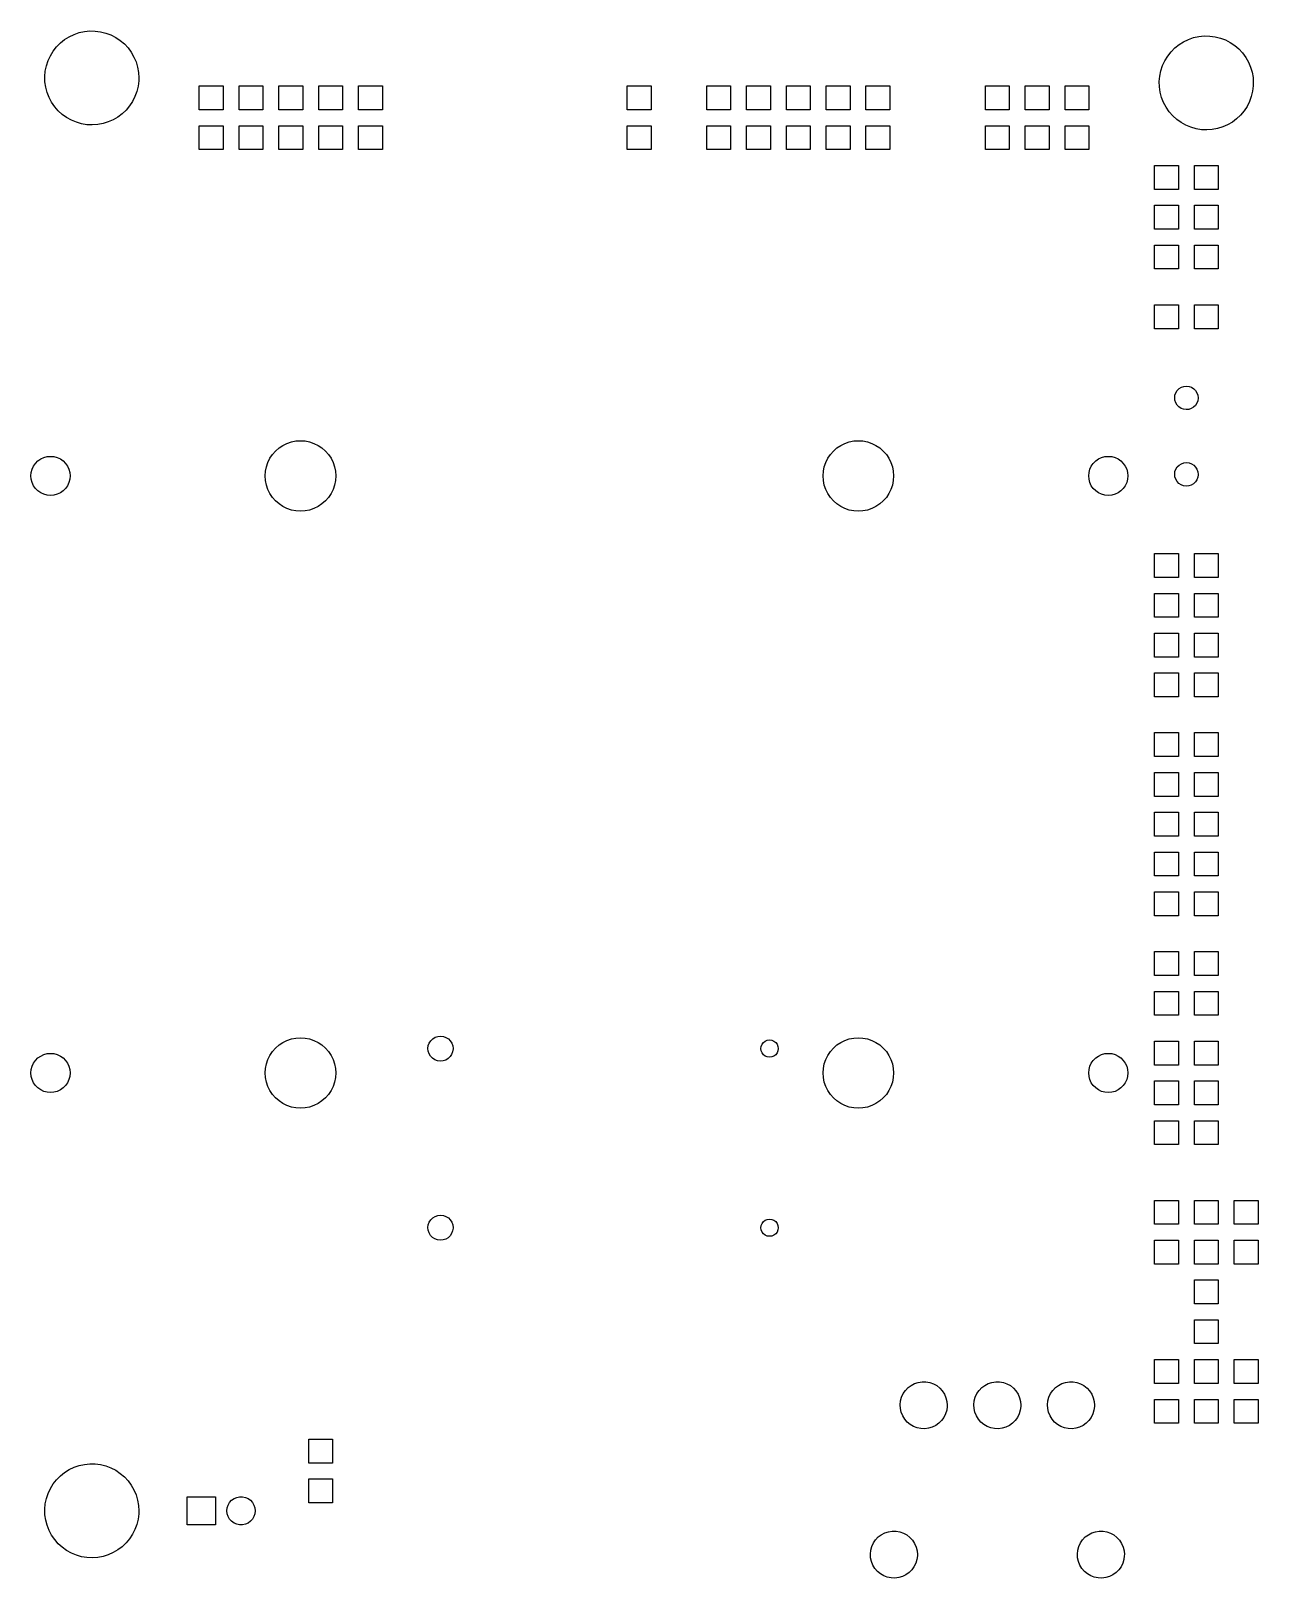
# Model space of a CAD drawing. Extents: x 0.05 to 3.13, y 0.03 to 3.92.
import ezdxf

# ---------------------------------------------------------------- set-up
doc = ezdxf.new("R2010")
doc.units = 0
doc.header["$MEASUREMENT"] = 0
doc.layers.add('BLACK', color=7, linetype='CONTINUOUS')

msp = doc.modelspace()

# ---------------------------------------------------------------- linework, layer by layer
at = {"layer": 'BLACK', "linetype": 'CONTINUOUS'}
for p, q in [((0.1114, 3.8781), (0.121, 3.8878)), ((0.121, 3.8878), (0.1316, 3.8963)), ((0.1316, 3.8963), (0.1431, 3.9035)), ((0.1431, 3.9035), (0.1554, 3.9093)), ((0.1554, 3.9093), (0.1682, 3.9138)), ((0.1682, 3.9138), (0.1815, 3.9167)), ((0.1815, 3.9167), (0.1951, 3.918)), ((0.1951, 3.918), (0.2087, 3.9178)), ((0.2087, 3.9178), (0.2221, 3.916)), ((0.2221, 3.916), (0.2353, 3.9127)), ((0.2353, 3.9127), (0.248, 3.9079)), ((0.248, 3.9079), (0.2601, 3.9017)), ((0.2601, 3.9017), (0.2714, 3.8941)), ((0.2714, 3.8941), (0.2817, 3.8853)), ((2.9316, 3.8837), (2.9431, 3.8909)), ((2.9431, 3.8909), (2.9554, 3.8968)), ((2.9554, 3.8968), (2.9682, 3.9012)), ((2.9682, 3.9012), (2.9815, 3.9041)), ((2.9815, 3.9041), (2.995, 3.9054)), ((2.995, 3.9054), (3.0086, 3.9052)), ((3.0086, 3.9052), (3.0221, 3.9034)), ((3.0221, 3.9034), (3.0353, 3.9001)), ((3.0353, 3.9001), (3.048, 3.8953)), ((3.048, 3.8953), (3.0601, 3.8891)), ((3.0601, 3.8891), (3.0714, 3.8815)), ((0.0902, 3.8435), (0.0959, 3.8558)), ((0.0959, 3.8558), (0.103, 3.8674)), ((0.103, 3.8674), (0.1114, 3.8781)), ((0.2817, 3.8853), (0.291, 3.8753)), ((0.291, 3.8753), (0.2991, 3.8643)), ((0.2991, 3.8643), (0.3058, 3.8525)), ((0.3058, 3.8525), (0.3111, 3.84)), ((2.8959, 3.8432), (2.903, 3.8548)), ((2.903, 3.8548), (2.9114, 3.8655)), ((2.9114, 3.8655), (2.921, 3.8752)), ((2.921, 3.8752), (2.9316, 3.8837)), ((3.0714, 3.8815), (3.0817, 3.8727)), ((3.0817, 3.8727), (3.091, 3.8627)), ((3.091, 3.8627), (3.0991, 3.8517)), ((3.0991, 3.8517), (3.1058, 3.8399)), ((0.0819, 3.8037), (0.0832, 3.8173)), ((0.0832, 3.8173), (0.0859, 3.8306)), ((0.0859, 3.8306), (0.0902, 3.8435)), ((0.3111, 3.84), (0.315, 3.827)), ((0.315, 3.827), (0.3173, 3.8136)), ((0.3173, 3.8136), (0.3181, 3.8)), ((2.8832, 3.8047), (2.8859, 3.818)), ((2.8859, 3.818), (2.8902, 3.8309)), ((2.8902, 3.8309), (2.8959, 3.8432)), ((3.1058, 3.8399), (3.1111, 3.8274)), ((3.1111, 3.8274), (3.115, 3.8144)), ((3.115, 3.8144), (3.1173, 3.801)), ((0.0823, 3.7901), (0.0819, 3.8037)), ((0.0842, 3.7767), (0.0823, 3.7901)), ((0.0877, 3.7635), (0.0842, 3.7767)), ((0.3162, 3.7791), (0.3131, 3.7659)), ((0.3179, 3.7926), (0.3162, 3.7791)), ((0.3181, 3.8), (0.3179, 3.7926)), ((0.47, 3.72), (0.47, 3.78)), ((0.47, 3.78), (0.53, 3.78)), ((0.53, 3.78), (0.53, 3.72)), ((0.57, 3.72), (0.57, 3.78)), ((0.57, 3.78), (0.63, 3.78)), ((0.63, 3.78), (0.63, 3.72)), ((0.67, 3.72), (0.67, 3.78)), ((0.67, 3.78), (0.73, 3.78)), ((0.73, 3.78), (0.73, 3.72)), ((0.77, 3.72), (0.77, 3.78)), ((0.77, 3.78), (0.83, 3.78)), ((0.83, 3.78), (0.83, 3.72)), ((0.87, 3.72), (0.87, 3.78)), ((0.87, 3.78), (0.93, 3.78)), ((0.93, 3.78), (0.93, 3.72)), ((1.545, 3.72), (1.545, 3.78)), ((1.545, 3.78), (1.605, 3.78)), ((1.605, 3.78), (1.605, 3.72)), ((1.745, 3.72), (1.745, 3.78)), ((1.745, 3.78), (1.805, 3.78)), ((1.805, 3.78), (1.805, 3.72)), ((1.845, 3.72), (1.845, 3.78)), ((1.845, 3.78), (1.905, 3.78)), ((1.905, 3.78), (1.905, 3.72)), ((1.945, 3.72), (1.945, 3.78)), ((1.945, 3.78), (2.005, 3.78)), ((2.005, 3.78), (2.005, 3.72)), ((2.045, 3.72), (2.045, 3.78)), ((2.045, 3.78), (2.105, 3.78)), ((2.105, 3.78), (2.105, 3.72)), ((2.145, 3.72), (2.145, 3.78)), ((2.145, 3.78), (2.205, 3.78)), ((2.205, 3.78), (2.205, 3.72)), ((2.445, 3.72), (2.445, 3.78)), ((2.445, 3.78), (2.505, 3.78)), ((2.505, 3.78), (2.505, 3.72)), ((2.545, 3.72), (2.545, 3.78)), ((2.545, 3.78), (2.605, 3.78)), ((2.605, 3.78), (2.605, 3.72)), ((2.645, 3.72), (2.645, 3.78)), ((2.645, 3.78), (2.705, 3.78)), ((2.705, 3.78), (2.705, 3.72)), ((2.8819, 3.7911), (2.8832, 3.8047)), ((2.8823, 3.7775), (2.8819, 3.7911)), ((2.8842, 3.7641), (2.8823, 3.7775)), ((3.1179, 3.78), (3.1162, 3.7665)), ((3.1173, 3.801), (3.1181, 3.7874)), ((3.1181, 3.7874), (3.1179, 3.78)), ((0.0926, 3.7508), (0.0877, 3.7635)), ((0.099, 3.7388), (0.0926, 3.7508)), ((0.1067, 3.7276), (0.099, 3.7388)), ((0.3023, 3.7409), (0.2948, 3.7296)), ((0.3084, 3.7531), (0.3023, 3.7409)), ((0.3131, 3.7659), (0.3084, 3.7531)), ((2.8877, 3.7509), (2.8842, 3.7641)), ((2.8926, 3.7382), (2.8877, 3.7509)), ((2.899, 3.7262), (2.8926, 3.7382)), ((3.1084, 3.7405), (3.1023, 3.7283)), ((3.1131, 3.7533), (3.1084, 3.7405)), ((3.1162, 3.7665), (3.1131, 3.7533)), ((0.1156, 3.7174), (0.1067, 3.7276)), ((0.1257, 3.7082), (0.1156, 3.7174)), ((0.1367, 3.7003), (0.1257, 3.7082)), ((0.1486, 3.6937), (0.1367, 3.7003)), ((0.1612, 3.6885), (0.1486, 3.6937)), ((0.2536, 3.6948), (0.2412, 3.6893)), ((0.2654, 3.7016), (0.2536, 3.6948)), ((0.2762, 3.7098), (0.2654, 3.7016)), ((0.2861, 3.7191), (0.2762, 3.7098)), ((0.2948, 3.7296), (0.2861, 3.7191)), ((0.53, 3.72), (0.47, 3.72)), ((0.63, 3.72), (0.57, 3.72)), ((0.73, 3.72), (0.67, 3.72)), ((0.83, 3.72), (0.77, 3.72)), ((0.93, 3.72), (0.87, 3.72)), ((1.605, 3.72), (1.545, 3.72)), ((1.805, 3.72), (1.745, 3.72)), ((1.905, 3.72), (1.845, 3.72)), ((2.005, 3.72), (1.945, 3.72)), ((2.105, 3.72), (2.045, 3.72)), ((2.205, 3.72), (2.145, 3.72)), ((2.505, 3.72), (2.445, 3.72)), ((2.605, 3.72), (2.545, 3.72)), ((2.705, 3.72), (2.645, 3.72)), ((2.9067, 3.715), (2.899, 3.7262)), ((2.9156, 3.7048), (2.9067, 3.715)), ((2.9257, 3.6956), (2.9156, 3.7048)), ((2.9367, 3.6877), (2.9257, 3.6956)), ((3.0762, 3.6972), (3.0654, 3.689)), ((3.0861, 3.7066), (3.0762, 3.6972)), ((3.0948, 3.717), (3.0861, 3.7066)), ((3.1023, 3.7283), (3.0948, 3.717)), ((0.1742, 3.6847), (0.1612, 3.6885)), ((0.1877, 3.6825), (0.1742, 3.6847)), ((0.2012, 3.6819), (0.1877, 3.6825)), ((0.2148, 3.6828), (0.2012, 3.6819)), ((0.2282, 3.6853), (0.2148, 3.6828)), ((0.2412, 3.6893), (0.2282, 3.6853)), ((0.47, 3.62), (0.47, 3.68)), ((0.47, 3.68), (0.53, 3.68)), ((0.53, 3.68), (0.53, 3.62)), ((0.57, 3.62), (0.57, 3.68)), ((0.57, 3.68), (0.63, 3.68)), ((0.63, 3.68), (0.63, 3.62)), ((0.67, 3.62), (0.67, 3.68)), ((0.67, 3.68), (0.73, 3.68)), ((0.73, 3.68), (0.73, 3.62)), ((0.77, 3.62), (0.77, 3.68)), ((0.77, 3.68), (0.83, 3.68)), ((0.83, 3.68), (0.83, 3.62)), ((0.87, 3.62), (0.87, 3.68)), ((0.87, 3.68), (0.93, 3.68)), ((0.93, 3.68), (0.93, 3.62)), ((1.545, 3.62), (1.545, 3.68)), ((1.545, 3.68), (1.605, 3.68)), ((1.605, 3.68), (1.605, 3.62)), ((1.745, 3.62), (1.745, 3.68)), ((1.745, 3.68), (1.805, 3.68)), ((1.805, 3.68), (1.805, 3.62)), ((1.845, 3.62), (1.845, 3.68)), ((1.845, 3.68), (1.905, 3.68)), ((1.905, 3.68), (1.905, 3.62)), ((1.945, 3.62), (1.945, 3.68)), ((1.945, 3.68), (2.005, 3.68)), ((2.005, 3.68), (2.005, 3.62)), ((2.045, 3.62), (2.045, 3.68)), ((2.045, 3.68), (2.105, 3.68)), ((2.105, 3.68), (2.105, 3.62)), ((2.145, 3.62), (2.145, 3.68)), ((2.145, 3.68), (2.205, 3.68)), ((2.205, 3.68), (2.205, 3.62)), ((2.445, 3.62), (2.445, 3.68)), ((2.445, 3.68), (2.505, 3.68)), ((2.505, 3.68), (2.505, 3.62)), ((2.545, 3.62), (2.545, 3.68)), ((2.545, 3.68), (2.605, 3.68)), ((2.605, 3.68), (2.605, 3.62)), ((2.645, 3.62), (2.645, 3.68)), ((2.645, 3.68), (2.705, 3.68)), ((2.705, 3.68), (2.705, 3.62)), ((2.9486, 3.6811), (2.9367, 3.6877)), ((2.9612, 3.6759), (2.9486, 3.6811)), ((2.9742, 3.6721), (2.9612, 3.6759)), ((2.9876, 3.6699), (2.9742, 3.6721)), ((3.0012, 3.6693), (2.9876, 3.6699)), ((3.0148, 3.6702), (3.0012, 3.6693)), ((3.0282, 3.6727), (3.0148, 3.6702)), ((3.0412, 3.6767), (3.0282, 3.6727)), ((3.0536, 3.6822), (3.0412, 3.6767)), ((3.0654, 3.689), (3.0536, 3.6822)), ((0.53, 3.62), (0.47, 3.62)), ((0.63, 3.62), (0.57, 3.62)), ((0.73, 3.62), (0.67, 3.62)), ((0.83, 3.62), (0.77, 3.62)), ((0.93, 3.62), (0.87, 3.62)), ((1.605, 3.62), (1.545, 3.62)), ((1.805, 3.62), (1.745, 3.62)), ((1.905, 3.62), (1.845, 3.62)), ((2.005, 3.62), (1.945, 3.62)), ((2.105, 3.62), (2.045, 3.62)), ((2.205, 3.62), (2.145, 3.62)), ((2.505, 3.62), (2.445, 3.62)), ((2.605, 3.62), (2.545, 3.62)), ((2.705, 3.62), (2.645, 3.62)), ((2.87, 3.52), (2.87, 3.58)), ((2.87, 3.58), (2.93, 3.58)), ((2.93, 3.58), (2.93, 3.52)), ((2.97, 3.52), (2.97, 3.58)), ((2.97, 3.58), (3.03, 3.58)), ((3.03, 3.58), (3.03, 3.52)), ((2.93, 3.52), (2.87, 3.52)), ((3.03, 3.52), (2.97, 3.52)), ((2.87, 3.42), (2.87, 3.48)), ((2.87, 3.48), (2.93, 3.48)), ((2.93, 3.48), (2.93, 3.42)), ((2.97, 3.42), (2.97, 3.48)), ((2.97, 3.48), (3.03, 3.48)), ((3.03, 3.48), (3.03, 3.42)), ((2.93, 3.42), (2.87, 3.42)), ((3.03, 3.42), (2.97, 3.42)), ((2.87, 3.32), (2.87, 3.38)), ((2.87, 3.38), (2.93, 3.38)), ((2.93, 3.38), (2.93, 3.32)), ((2.97, 3.32), (2.97, 3.38)), ((2.97, 3.38), (3.03, 3.38)), ((3.03, 3.38), (3.03, 3.32)), ((2.93, 3.32), (2.87, 3.32)), ((3.03, 3.32), (2.97, 3.32)), ((2.87, 3.17), (2.87, 3.23)), ((2.87, 3.23), (2.93, 3.23)), ((2.93, 3.23), (2.93, 3.17)), ((2.97, 3.17), (2.97, 3.23)), ((2.97, 3.23), (3.03, 3.23)), ((3.03, 3.23), (3.03, 3.17)), ((2.93, 3.17), (2.87, 3.17)), ((3.03, 3.17), (2.97, 3.17)), ((2.9205, 2.9965), (2.9213, 3.003)), ((2.9211, 2.99), (2.9205, 2.9965)), ((2.9213, 3.003), (2.9235, 3.0092)), ((2.9235, 3.0092), (2.9271, 3.0148)), ((2.9271, 3.0148), (2.9318, 3.0194)), ((2.9318, 3.0194), (2.9374, 3.0228)), ((2.9374, 3.0228), (2.9436, 3.025)), ((2.9436, 3.025), (2.9502, 3.0257)), ((2.9502, 3.0257), (2.9567, 3.0249)), ((2.9567, 3.0249), (2.963, 3.0227)), ((2.963, 3.0227), (2.9685, 3.0191)), ((2.9685, 3.0191), (2.9732, 3.0145)), ((2.9732, 3.0145), (2.9766, 3.0089)), ((2.9766, 3.0089), (2.9788, 3.0027)), ((2.9795, 2.9953), (2.9786, 2.9888)), ((2.9788, 3.0027), (2.9796, 2.9961)), ((2.9796, 2.9961), (2.9795, 2.9953)), ((2.9232, 2.9837), (2.9211, 2.99)), ((2.9266, 2.9781), (2.9232, 2.9837)), ((2.9312, 2.9733), (2.9266, 2.9781)), ((2.9367, 2.9697), (2.9312, 2.9733)), ((2.9428, 2.9674), (2.9367, 2.9697)), ((2.9494, 2.9666), (2.9428, 2.9674)), ((2.9559, 2.9672), (2.9494, 2.9666)), ((2.9622, 2.9692), (2.9559, 2.9672)), ((2.9679, 2.9726), (2.9622, 2.9692)), ((2.9726, 2.9771), (2.9679, 2.9726)), ((2.9763, 2.9826), (2.9726, 2.9771)), ((2.9786, 2.9888), (2.9763, 2.9826)), ((0.6703, 2.8703), (0.6799, 2.8767)), ((0.6799, 2.8767), (0.6903, 2.8818)), ((0.6903, 2.8818), (0.7013, 2.8856)), ((0.7013, 2.8856), (0.7127, 2.8878)), ((0.7127, 2.8878), (0.7242, 2.8886)), ((0.7242, 2.8886), (0.7358, 2.8878)), ((0.7358, 2.8878), (0.7471, 2.8856)), ((0.7471, 2.8856), (0.7581, 2.8818)), ((0.7581, 2.8818), (0.7685, 2.8767)), ((0.7685, 2.8767), (0.7781, 2.8703)), ((2.0719, 2.8703), (2.0815, 2.8767)), ((2.0815, 2.8767), (2.0919, 2.8818)), ((2.0919, 2.8818), (2.1029, 2.8856)), ((2.1029, 2.8856), (2.1142, 2.8878)), ((2.1142, 2.8878), (2.1258, 2.8886)), ((2.1258, 2.8886), (2.1374, 2.8878)), ((2.1374, 2.8878), (2.1487, 2.8856)), ((2.1487, 2.8856), (2.1597, 2.8818)), ((2.1597, 2.8818), (2.1701, 2.8767)), ((2.1701, 2.8767), (2.1797, 2.8703)), ((0.0586, 2.8316), (0.0646, 2.8377)), ((0.0646, 2.8377), (0.0717, 2.8426)), ((0.0717, 2.8426), (0.0794, 2.8462)), ((0.0794, 2.8462), (0.0877, 2.8485)), ((0.0877, 2.8485), (0.0963, 2.8492)), ((0.0963, 2.8492), (0.1048, 2.8485)), ((0.1048, 2.8485), (0.1131, 2.8462)), ((0.1131, 2.8462), (0.1209, 2.8426)), ((0.1209, 2.8426), (0.1279, 2.8377)), ((0.1279, 2.8377), (0.134, 2.8316)), ((0.6424, 2.8339), (0.6475, 2.8443)), ((0.6475, 2.8443), (0.6539, 2.8539)), ((0.6539, 2.8539), (0.6616, 2.8626)), ((0.6616, 2.8626), (0.6703, 2.8703)), ((0.7781, 2.8703), (0.7869, 2.8626)), ((0.7869, 2.8626), (0.7945, 2.8539)), ((0.7945, 2.8539), (0.8009, 2.8443)), ((0.8009, 2.8443), (0.8061, 2.8339)), ((2.044, 2.8339), (2.0491, 2.8443)), ((2.0491, 2.8443), (2.0555, 2.8539)), ((2.0555, 2.8539), (2.0631, 2.8626)), ((2.0631, 2.8626), (2.0719, 2.8703)), ((2.1797, 2.8703), (2.1884, 2.8626)), ((2.1884, 2.8626), (2.1961, 2.8539)), ((2.1961, 2.8539), (2.2025, 2.8443)), ((2.2025, 2.8443), (2.2076, 2.8339)), ((2.716, 2.8316), (2.7221, 2.8377)), ((2.7221, 2.8377), (2.7291, 2.8426)), ((2.7291, 2.8426), (2.7369, 2.8462)), ((2.7369, 2.8462), (2.7452, 2.8485)), ((2.7452, 2.8485), (2.7537, 2.8492)), ((2.7537, 2.8492), (2.7623, 2.8485)), ((2.7623, 2.8485), (2.7706, 2.8462)), ((2.7706, 2.8462), (2.7784, 2.8426)), ((2.7784, 2.8426), (2.7854, 2.8377)), ((2.7854, 2.8377), (2.7914, 2.8316)), ((0.047, 2.8), (0.0478, 2.8085)), ((0.0478, 2.7915), (0.047, 2.8)), ((0.0478, 2.8085), (0.05, 2.8168)), ((0.05, 2.8168), (0.0536, 2.8246)), ((0.0536, 2.8246), (0.0586, 2.8316)), ((0.134, 2.8316), (0.1389, 2.8246)), ((0.1389, 2.8246), (0.1425, 2.8168)), ((0.1425, 2.8168), (0.1447, 2.8085)), ((0.1447, 2.8085), (0.1455, 2.8)), ((0.1455, 2.8), (0.1447, 2.7915)), ((0.6356, 2.8), (0.6364, 2.8116)), ((0.6364, 2.7884), (0.6356, 2.8)), ((0.6364, 2.8116), (0.6386, 2.8229)), ((0.6386, 2.8229), (0.6424, 2.8339)), ((0.8061, 2.8339), (0.8098, 2.8229)), ((0.8098, 2.8229), (0.812, 2.8116)), ((0.812, 2.8116), (0.8128, 2.8)), ((0.8128, 2.8), (0.812, 2.7884)), ((2.0372, 2.8), (2.038, 2.8116)), ((2.038, 2.7884), (2.0372, 2.8)), ((2.038, 2.8116), (2.0402, 2.8229)), ((2.0402, 2.8229), (2.044, 2.8339)), ((2.2076, 2.8339), (2.2113, 2.8229)), ((2.2113, 2.8229), (2.2136, 2.8116)), ((2.2136, 2.8116), (2.2144, 2.8)), ((2.2144, 2.8), (2.2136, 2.7884)), ((2.7045, 2.8), (2.7053, 2.8085)), ((2.7053, 2.7915), (2.7045, 2.8)), ((2.7053, 2.8085), (2.7075, 2.8168)), ((2.7075, 2.8168), (2.7111, 2.8246)), ((2.7111, 2.8246), (2.716, 2.8316)), ((2.7914, 2.8316), (2.7964, 2.8246)), ((2.7964, 2.8246), (2.8, 2.8168)), ((2.8, 2.8168), (2.8022, 2.8085)), ((2.8022, 2.8085), (2.803, 2.8)), ((2.803, 2.8), (2.8022, 2.7915)), ((2.9205, 2.8043), (2.9213, 2.8108)), ((2.9211, 2.7978), (2.9205, 2.8043)), ((2.9213, 2.8108), (2.9235, 2.817)), ((2.9235, 2.817), (2.9271, 2.8226)), ((2.9271, 2.8226), (2.9318, 2.8272)), ((2.9318, 2.8272), (2.9374, 2.8306)), ((2.9374, 2.8306), (2.9436, 2.8328)), ((2.9436, 2.8328), (2.9502, 2.8335)), ((2.9502, 2.8335), (2.9567, 2.8327)), ((2.9567, 2.8327), (2.963, 2.8305)), ((2.963, 2.8305), (2.9685, 2.8269)), ((2.9685, 2.8269), (2.9732, 2.8222)), ((2.9732, 2.8222), (2.9766, 2.8167)), ((2.9766, 2.8167), (2.9788, 2.8104)), ((2.9795, 2.8031), (2.9786, 2.7965)), ((2.9788, 2.8104), (2.9796, 2.8039)), ((2.9796, 2.8039), (2.9795, 2.8031)), ((0.05, 2.7832), (0.0478, 2.7915)), ((0.0536, 2.7754), (0.05, 2.7832)), ((0.0586, 2.7684), (0.0536, 2.7754)), ((0.0646, 2.7623), (0.0586, 2.7684)), ((0.0717, 2.7574), (0.0646, 2.7623)), ((0.1279, 2.7623), (0.1209, 2.7574)), ((0.134, 2.7684), (0.1279, 2.7623)), ((0.1389, 2.7754), (0.134, 2.7684)), ((0.1425, 2.7832), (0.1389, 2.7754)), ((0.1447, 2.7915), (0.1425, 2.7832)), ((0.6386, 2.7771), (0.6364, 2.7884)), ((0.6424, 2.7661), (0.6386, 2.7771)), ((0.6475, 2.7557), (0.6424, 2.7661)), ((0.8061, 2.7661), (0.8009, 2.7557)), ((0.8098, 2.7771), (0.8061, 2.7661)), ((0.812, 2.7884), (0.8098, 2.7771)), ((2.0402, 2.7771), (2.038, 2.7884)), ((2.044, 2.7661), (2.0402, 2.7771)), ((2.0491, 2.7557), (2.044, 2.7661)), ((2.2076, 2.7661), (2.2025, 2.7557)), ((2.2113, 2.7771), (2.2076, 2.7661)), ((2.2136, 2.7884), (2.2113, 2.7771)), ((2.7075, 2.7832), (2.7053, 2.7915)), ((2.7111, 2.7754), (2.7075, 2.7832)), ((2.716, 2.7684), (2.7111, 2.7754)), ((2.7221, 2.7623), (2.716, 2.7684)), ((2.7291, 2.7574), (2.7221, 2.7623)), ((2.7854, 2.7623), (2.7784, 2.7574)), ((2.7914, 2.7684), (2.7854, 2.7623)), ((2.7964, 2.7754), (2.7914, 2.7684)), ((2.8, 2.7832), (2.7964, 2.7754)), ((2.8022, 2.7915), (2.8, 2.7832)), ((2.9232, 2.7915), (2.9211, 2.7978)), ((2.9266, 2.7859), (2.9232, 2.7915)), ((2.9312, 2.7811), (2.9266, 2.7859)), ((2.9367, 2.7775), (2.9312, 2.7811)), ((2.9428, 2.7752), (2.9367, 2.7775)), ((2.9494, 2.7744), (2.9428, 2.7752)), ((2.9559, 2.775), (2.9494, 2.7744)), ((2.9622, 2.777), (2.9559, 2.775)), ((2.9679, 2.7804), (2.9622, 2.777)), ((2.9726, 2.7849), (2.9679, 2.7804)), ((2.9763, 2.7904), (2.9726, 2.7849)), ((2.9786, 2.7965), (2.9763, 2.7904)), ((0.0794, 2.7538), (0.0717, 2.7574)), ((0.0877, 2.7515), (0.0794, 2.7538)), ((0.0963, 2.7508), (0.0877, 2.7515)), ((0.1048, 2.7515), (0.0963, 2.7508)), ((0.1131, 2.7538), (0.1048, 2.7515)), ((0.1209, 2.7574), (0.1131, 2.7538)), ((0.6539, 2.7461), (0.6475, 2.7557)), ((0.6616, 2.7374), (0.6539, 2.7461)), ((0.6703, 2.7297), (0.6616, 2.7374)), ((0.6799, 2.7233), (0.6703, 2.7297)), ((0.6903, 2.7182), (0.6799, 2.7233)), ((0.7685, 2.7233), (0.7581, 2.7182)), ((0.7781, 2.7297), (0.7685, 2.7233)), ((0.7869, 2.7374), (0.7781, 2.7297)), ((0.7945, 2.7461), (0.7869, 2.7374)), ((0.8009, 2.7557), (0.7945, 2.7461)), ((2.0555, 2.7461), (2.0491, 2.7557)), ((2.0631, 2.7374), (2.0555, 2.7461)), ((2.0719, 2.7297), (2.0631, 2.7374)), ((2.0815, 2.7233), (2.0719, 2.7297)), ((2.0919, 2.7182), (2.0815, 2.7233)), ((2.1701, 2.7233), (2.1597, 2.7182)), ((2.1797, 2.7297), (2.1701, 2.7233)), ((2.1884, 2.7374), (2.1797, 2.7297)), ((2.1961, 2.7461), (2.1884, 2.7374)), ((2.2025, 2.7557), (2.1961, 2.7461)), ((2.7369, 2.7538), (2.7291, 2.7574)), ((2.7452, 2.7515), (2.7369, 2.7538)), ((2.7537, 2.7508), (2.7452, 2.7515)), ((2.7623, 2.7515), (2.7537, 2.7508)), ((2.7706, 2.7538), (2.7623, 2.7515)), ((2.7784, 2.7574), (2.7706, 2.7538)), ((0.7013, 2.7144), (0.6903, 2.7182)), ((0.7127, 2.7122), (0.7013, 2.7144)), ((0.7242, 2.7114), (0.7127, 2.7122)), ((0.7358, 2.7122), (0.7242, 2.7114)), ((0.7471, 2.7144), (0.7358, 2.7122)), ((0.7581, 2.7182), (0.7471, 2.7144)), ((2.1029, 2.7144), (2.0919, 2.7182)), ((2.1142, 2.7122), (2.1029, 2.7144)), ((2.1258, 2.7114), (2.1142, 2.7122)), ((2.1374, 2.7122), (2.1258, 2.7114)), ((2.1487, 2.7144), (2.1374, 2.7122)), ((2.1597, 2.7182), (2.1487, 2.7144)), ((2.87, 2.545), (2.87, 2.605)), ((2.87, 2.605), (2.93, 2.605)), ((2.93, 2.605), (2.93, 2.545)), ((2.97, 2.545), (2.97, 2.605)), ((2.97, 2.605), (3.03, 2.605)), ((3.03, 2.605), (3.03, 2.545)), ((2.93, 2.545), (2.87, 2.545)), ((3.03, 2.545), (2.97, 2.545)), ((2.87, 2.445), (2.87, 2.505)), ((2.87, 2.505), (2.93, 2.505)), ((2.93, 2.505), (2.93, 2.445)), ((2.97, 2.445), (2.97, 2.505)), ((2.97, 2.505), (3.03, 2.505)), ((3.03, 2.505), (3.03, 2.445)), ((2.93, 2.445), (2.87, 2.445)), ((3.03, 2.445), (2.97, 2.445)), ((2.87, 2.345), (2.87, 2.405)), ((2.87, 2.405), (2.93, 2.405)), ((2.93, 2.405), (2.93, 2.345)), ((2.97, 2.345), (2.97, 2.405)), ((2.97, 2.405), (3.03, 2.405)), ((3.03, 2.405), (3.03, 2.345)), ((2.93, 2.345), (2.87, 2.345)), ((3.03, 2.345), (2.97, 2.345)), ((2.87, 2.245), (2.87, 2.305)), ((2.87, 2.305), (2.93, 2.305)), ((2.93, 2.305), (2.93, 2.245)), ((2.97, 2.245), (2.97, 2.305)), ((2.97, 2.305), (3.03, 2.305)), ((3.03, 2.305), (3.03, 2.245)), ((2.93, 2.245), (2.87, 2.245)), ((3.03, 2.245), (2.97, 2.245)), ((2.87, 2.095), (2.87, 2.155)), ((2.87, 2.155), (2.93, 2.155)), ((2.93, 2.155), (2.93, 2.095)), ((2.97, 2.095), (2.97, 2.155)), ((2.97, 2.155), (3.03, 2.155)), ((3.03, 2.155), (3.03, 2.095)), ((2.93, 2.095), (2.87, 2.095)), ((3.03, 2.095), (2.97, 2.095)), ((2.87, 1.995), (2.87, 2.055)), ((2.87, 2.055), (2.93, 2.055)), ((2.93, 2.055), (2.93, 1.995)), ((2.97, 1.995), (2.97, 2.055)), ((2.97, 2.055), (3.03, 2.055)), ((3.03, 2.055), (3.03, 1.995)), ((2.93, 1.995), (2.87, 1.995)), ((3.03, 1.995), (2.97, 1.995)), ((2.87, 1.895), (2.87, 1.955)), ((2.87, 1.955), (2.93, 1.955)), ((2.93, 1.955), (2.93, 1.895)), ((2.97, 1.895), (2.97, 1.955)), ((2.97, 1.955), (3.03, 1.955)), ((3.03, 1.955), (3.03, 1.895)), ((2.93, 1.895), (2.87, 1.895)), ((3.03, 1.895), (2.97, 1.895)), ((2.87, 1.795), (2.87, 1.855)), ((2.87, 1.855), (2.93, 1.855)), ((2.93, 1.855), (2.93, 1.795)), ((2.97, 1.795), (2.97, 1.855)), ((2.97, 1.855), (3.03, 1.855)), ((3.03, 1.855), (3.03, 1.795)), ((2.93, 1.795), (2.87, 1.795)), ((3.03, 1.795), (2.97, 1.795)), ((2.87, 1.695), (2.87, 1.755)), ((2.87, 1.755), (2.93, 1.755)), ((2.93, 1.755), (2.93, 1.695)), ((2.97, 1.695), (2.97, 1.755)), ((2.97, 1.755), (3.03, 1.755)), ((3.03, 1.755), (3.03, 1.695)), ((2.93, 1.695), (2.87, 1.695)), ((3.03, 1.695), (2.97, 1.695)), ((2.87, 1.545), (2.87, 1.605)), ((2.87, 1.605), (2.93, 1.605)), ((2.93, 1.605), (2.93, 1.545)), ((2.97, 1.545), (2.97, 1.605)), ((2.97, 1.605), (3.03, 1.605)), ((3.03, 1.605), (3.03, 1.545)), ((2.93, 1.545), (2.87, 1.545)), ((3.03, 1.545), (2.97, 1.545)), ((2.87, 1.445), (2.87, 1.505)), ((2.87, 1.505), (2.93, 1.505)), ((2.93, 1.505), (2.93, 1.445)), ((2.97, 1.445), (2.97, 1.505)), ((2.97, 1.505), (3.03, 1.505)), ((3.03, 1.505), (3.03, 1.445)), ((2.93, 1.445), (2.87, 1.445)), ((3.03, 1.445), (2.97, 1.445)), ((0.6539, 1.3539), (0.6616, 1.3626)), ((0.6616, 1.3626), (0.6703, 1.3703)), ((0.6703, 1.3703), (0.6799, 1.3767)), ((0.6799, 1.3767), (0.6903, 1.3818)), ((0.6903, 1.3818), (0.7013, 1.3856)), ((0.7013, 1.3856), (0.7127, 1.3878)), ((0.7127, 1.3878), (0.7242, 1.3886)), ((0.7242, 1.3886), (0.7358, 1.3878)), ((0.7358, 1.3878), (0.7471, 1.3856)), ((0.7471, 1.3856), (0.7581, 1.3818)), ((0.7581, 1.3818), (0.7685, 1.3767)), ((0.7685, 1.3767), (0.7781, 1.3703)), ((0.7781, 1.3703), (0.7869, 1.3626)), ((0.7869, 1.3626), (0.7945, 1.3539)), ((1.0445, 1.3617), (1.0454, 1.3686)), ((1.0452, 1.3547), (1.0445, 1.3617)), ((1.0454, 1.3686), (1.0478, 1.3752)), ((1.0478, 1.3752), (1.0516, 1.3811)), ((1.0516, 1.3811), (1.0566, 1.386)), ((1.0566, 1.386), (1.0626, 1.3897)), ((1.0626, 1.3897), (1.0692, 1.392)), ((1.0692, 1.392), (1.0762, 1.3927)), ((1.0762, 1.3927), (1.0832, 1.3919)), ((1.0832, 1.3919), (1.0898, 1.3895)), ((1.0898, 1.3895), (1.0957, 1.3858)), ((1.0957, 1.3858), (1.1007, 1.3808)), ((1.1007, 1.3808), (1.1044, 1.3748)), ((1.1044, 1.3748), (1.1067, 1.3682)), ((1.1067, 1.3682), (1.1075, 1.3612)), ((1.1075, 1.3612), (1.1075, 1.3603)), ((1.8811, 1.3612), (1.8818, 1.3668)), ((1.8818, 1.3556), (1.8811, 1.3612)), ((1.8818, 1.3668), (1.884, 1.372)), ((1.884, 1.372), (1.8874, 1.3765)), ((1.8874, 1.3765), (1.8919, 1.38)), ((1.8919, 1.38), (1.8971, 1.3821)), ((1.8971, 1.3821), (1.9028, 1.3829)), ((1.9028, 1.3829), (1.9084, 1.3821)), ((1.9084, 1.3821), (1.9136, 1.38)), ((1.9136, 1.38), (1.9181, 1.3765)), ((1.9181, 1.3765), (1.9215, 1.372)), ((1.9215, 1.372), (1.9237, 1.3668)), ((1.9237, 1.3668), (1.9244, 1.3612)), ((1.9244, 1.3612), (1.9237, 1.3556)), ((2.0555, 1.3539), (2.0631, 1.3626)), ((2.0631, 1.3626), (2.0719, 1.3703)), ((2.0719, 1.3703), (2.0815, 1.3767)), ((2.0815, 1.3767), (2.0919, 1.3818)), ((2.0919, 1.3818), (2.1029, 1.3856)), ((2.1029, 1.3856), (2.1142, 1.3878)), ((2.1142, 1.3878), (2.1258, 1.3886)), ((2.1258, 1.3886), (2.1374, 1.3878)), ((2.1374, 1.3878), (2.1487, 1.3856)), ((2.1487, 1.3856), (2.1597, 1.3818)), ((2.1597, 1.3818), (2.1701, 1.3767)), ((2.1701, 1.3767), (2.1797, 1.3703)), ((2.1797, 1.3703), (2.1884, 1.3626)), ((2.1884, 1.3626), (2.1961, 1.3539)), ((2.87, 1.32), (2.87, 1.38)), ((2.87, 1.38), (2.93, 1.38)), ((2.93, 1.38), (2.93, 1.32)), ((2.97, 1.32), (2.97, 1.38)), ((2.97, 1.38), (3.03, 1.38)), ((3.03, 1.38), (3.03, 1.32)), ((0.05, 1.3168), (0.0536, 1.3246)), ((0.0536, 1.3246), (0.0586, 1.3316)), ((0.0586, 1.3316), (0.0646, 1.3377)), ((0.0646, 1.3377), (0.0717, 1.3426)), ((0.0717, 1.3426), (0.0794, 1.3462)), ((0.0794, 1.3462), (0.0877, 1.3485)), ((0.0877, 1.3485), (0.0963, 1.3492)), ((0.0963, 1.3492), (0.1048, 1.3485)), ((0.1048, 1.3485), (0.1131, 1.3462)), ((0.1131, 1.3462), (0.1209, 1.3426)), ((0.1209, 1.3426), (0.1279, 1.3377)), ((0.1279, 1.3377), (0.134, 1.3316)), ((0.134, 1.3316), (0.1389, 1.3246)), ((0.1389, 1.3246), (0.1425, 1.3168)), ((0.6364, 1.3116), (0.6386, 1.3229)), ((0.6386, 1.3229), (0.6424, 1.3339)), ((0.6424, 1.3339), (0.6475, 1.3443)), ((0.6475, 1.3443), (0.6539, 1.3539)), ((0.7945, 1.3539), (0.8009, 1.3443)), ((0.8009, 1.3443), (0.8061, 1.3339)), ((0.8061, 1.3339), (0.8098, 1.3229)), ((0.8098, 1.3229), (0.812, 1.3116)), ((1.0474, 1.348), (1.0452, 1.3547)), ((1.051, 1.342), (1.0474, 1.348)), ((1.0559, 1.337), (1.051, 1.342)), ((1.0618, 1.3331), (1.0559, 1.337)), ((1.0684, 1.3307), (1.0618, 1.3331)), ((1.0753, 1.3297), (1.0684, 1.3307)), ((1.0823, 1.3304), (1.0753, 1.3297)), ((1.089, 1.3325), (1.0823, 1.3304)), ((1.095, 1.3361), (1.089, 1.3325)), ((1.1001, 1.341), (1.095, 1.3361)), ((1.104, 1.3468), (1.1001, 1.341)), ((1.1065, 1.3534), (1.104, 1.3468)), ((1.1075, 1.3603), (1.1065, 1.3534)), ((1.884, 1.3504), (1.8818, 1.3556)), ((1.8874, 1.3459), (1.884, 1.3504)), ((1.8919, 1.3425), (1.8874, 1.3459)), ((1.8971, 1.3403), (1.8919, 1.3425)), ((1.9028, 1.3396), (1.8971, 1.3403)), ((1.9084, 1.3403), (1.9028, 1.3396)), ((1.9136, 1.3425), (1.9084, 1.3403)), ((1.9181, 1.3459), (1.9136, 1.3425)), ((1.9215, 1.3504), (1.9181, 1.3459)), ((1.9237, 1.3556), (1.9215, 1.3504)), ((2.038, 1.3116), (2.0402, 1.3229)), ((2.0402, 1.3229), (2.044, 1.3339)), ((2.044, 1.3339), (2.0491, 1.3443)), ((2.0491, 1.3443), (2.0555, 1.3539)), ((2.1961, 1.3539), (2.2025, 1.3443)), ((2.2025, 1.3443), (2.2076, 1.3339)), ((2.2076, 1.3339), (2.2113, 1.3229)), ((2.2113, 1.3229), (2.2136, 1.3116)), ((2.7075, 1.3168), (2.7111, 1.3246)), ((2.7111, 1.3246), (2.716, 1.3316)), ((2.716, 1.3316), (2.7221, 1.3377)), ((2.7221, 1.3377), (2.7291, 1.3426)), ((2.7291, 1.3426), (2.7369, 1.3462)), ((2.7369, 1.3462), (2.7452, 1.3485)), ((2.7452, 1.3485), (2.7537, 1.3492)), ((2.7537, 1.3492), (2.7623, 1.3485)), ((2.7623, 1.3485), (2.7706, 1.3462)), ((2.7706, 1.3462), (2.7784, 1.3426)), ((2.7784, 1.3426), (2.7854, 1.3377)), ((2.7854, 1.3377), (2.7914, 1.3316)), ((2.7914, 1.3316), (2.7964, 1.3246)), ((2.7964, 1.3246), (2.8, 1.3168)), ((0.047, 1.3), (0.0478, 1.3086)), ((0.0478, 1.2914), (0.047, 1.3)), ((0.0478, 1.3086), (0.05, 1.3168)), ((0.05, 1.2832), (0.0478, 1.2914)), ((0.0536, 1.2754), (0.05, 1.2832)), ((0.1425, 1.2832), (0.1389, 1.2754)), ((0.1425, 1.3168), (0.1447, 1.3086)), ((0.1447, 1.2914), (0.1425, 1.2832)), ((0.1447, 1.3086), (0.1455, 1.3)), ((0.1455, 1.3), (0.1447, 1.2914)), ((0.6356, 1.3), (0.6364, 1.3116)), ((0.6364, 1.2884), (0.6356, 1.3)), ((0.6386, 1.2771), (0.6364, 1.2884)), ((0.812, 1.2884), (0.8098, 1.2771)), ((0.812, 1.3116), (0.8128, 1.3)), ((0.8128, 1.3), (0.812, 1.2884)), ((2.0372, 1.3), (2.038, 1.3116)), ((2.038, 1.2884), (2.0372, 1.3)), ((2.0402, 1.2771), (2.038, 1.2884)), ((2.2136, 1.2884), (2.2113, 1.2771)), ((2.2136, 1.3116), (2.2144, 1.3)), ((2.2144, 1.3), (2.2136, 1.2884)), ((2.7045, 1.3), (2.7053, 1.3086)), ((2.7053, 1.2914), (2.7045, 1.3)), ((2.7053, 1.3086), (2.7075, 1.3168)), ((2.7075, 1.2832), (2.7053, 1.2914)), ((2.7111, 1.2754), (2.7075, 1.2832)), ((2.8, 1.2832), (2.7964, 1.2754)), ((2.8, 1.3168), (2.8022, 1.3086)), ((2.8022, 1.2914), (2.8, 1.2832)), ((2.8022, 1.3086), (2.803, 1.3)), ((2.803, 1.3), (2.8022, 1.2914)), ((2.93, 1.32), (2.87, 1.32)), ((3.03, 1.32), (2.97, 1.32)), ((0.0586, 1.2684), (0.0536, 1.2754)), ((0.0646, 1.2623), (0.0586, 1.2684)), ((0.0717, 1.2574), (0.0646, 1.2623)), ((0.0794, 1.2538), (0.0717, 1.2574)), ((0.0877, 1.2515), (0.0794, 1.2538)), ((0.0963, 1.2508), (0.0877, 1.2515)), ((0.1048, 1.2515), (0.0963, 1.2508)), ((0.1131, 1.2538), (0.1048, 1.2515)), ((0.1209, 1.2574), (0.1131, 1.2538)), ((0.1279, 1.2623), (0.1209, 1.2574)), ((0.134, 1.2684), (0.1279, 1.2623)), ((0.1389, 1.2754), (0.134, 1.2684)), ((0.6424, 1.2661), (0.6386, 1.2771)), ((0.6475, 1.2557), (0.6424, 1.2661)), ((0.6539, 1.2461), (0.6475, 1.2557)), ((0.6616, 1.2374), (0.6539, 1.2461)), ((0.7945, 1.2461), (0.7869, 1.2374)), ((0.8009, 1.2557), (0.7945, 1.2461)), ((0.8061, 1.2661), (0.8009, 1.2557)), ((0.8098, 1.2771), (0.8061, 1.2661)), ((2.044, 1.2661), (2.0402, 1.2771)), ((2.0491, 1.2557), (2.044, 1.2661)), ((2.0555, 1.2461), (2.0491, 1.2557)), ((2.0631, 1.2374), (2.0555, 1.2461)), ((2.1961, 1.2461), (2.1884, 1.2374)), ((2.2025, 1.2557), (2.1961, 1.2461)), ((2.2076, 1.2661), (2.2025, 1.2557)), ((2.2113, 1.2771), (2.2076, 1.2661)), ((2.716, 1.2684), (2.7111, 1.2754)), ((2.7221, 1.2623), (2.716, 1.2684)), ((2.7291, 1.2574), (2.7221, 1.2623)), ((2.7369, 1.2538), (2.7291, 1.2574)), ((2.7452, 1.2515), (2.7369, 1.2538)), ((2.7537, 1.2508), (2.7452, 1.2515)), ((2.7623, 1.2515), (2.7537, 1.2508)), ((2.7706, 1.2538), (2.7623, 1.2515)), ((2.7784, 1.2574), (2.7706, 1.2538)), ((2.7854, 1.2623), (2.7784, 1.2574)), ((2.7914, 1.2684), (2.7854, 1.2623)), ((2.7964, 1.2754), (2.7914, 1.2684)), ((2.87, 1.22), (2.87, 1.28)), ((2.87, 1.28), (2.93, 1.28)), ((2.93, 1.28), (2.93, 1.22)), ((2.97, 1.22), (2.97, 1.28)), ((2.97, 1.28), (3.03, 1.28)), ((3.03, 1.28), (3.03, 1.22)), ((0.6703, 1.2297), (0.6616, 1.2374)), ((0.6799, 1.2233), (0.6703, 1.2297)), ((0.6903, 1.2182), (0.6799, 1.2233)), ((0.7013, 1.2144), (0.6903, 1.2182)), ((0.7127, 1.2122), (0.7013, 1.2144)), ((0.7242, 1.2114), (0.7127, 1.2122)), ((0.7358, 1.2122), (0.7242, 1.2114)), ((0.7471, 1.2144), (0.7358, 1.2122)), ((0.7581, 1.2182), (0.7471, 1.2144)), ((0.7685, 1.2233), (0.7581, 1.2182)), ((0.7781, 1.2297), (0.7685, 1.2233)), ((0.7869, 1.2374), (0.7781, 1.2297)), ((2.0719, 1.2297), (2.0631, 1.2374)), ((2.0815, 1.2233), (2.0719, 1.2297)), ((2.0919, 1.2182), (2.0815, 1.2233)), ((2.1029, 1.2144), (2.0919, 1.2182)), ((2.1142, 1.2122), (2.1029, 1.2144)), ((2.1258, 1.2114), (2.1142, 1.2122)), ((2.1374, 1.2122), (2.1258, 1.2114)), ((2.1487, 1.2144), (2.1374, 1.2122)), ((2.1597, 1.2182), (2.1487, 1.2144)), ((2.1701, 1.2233), (2.1597, 1.2182)), ((2.1797, 1.2297), (2.1701, 1.2233)), ((2.1884, 1.2374), (2.1797, 1.2297)), ((2.93, 1.22), (2.87, 1.22)), ((3.03, 1.22), (2.97, 1.22)), ((2.87, 1.12), (2.87, 1.18)), ((2.87, 1.18), (2.93, 1.18)), ((2.93, 1.18), (2.93, 1.12)), ((2.97, 1.12), (2.97, 1.18)), ((2.97, 1.18), (3.03, 1.18)), ((3.03, 1.18), (3.03, 1.12)), ((2.93, 1.12), (2.87, 1.12)), ((3.03, 1.12), (2.97, 1.12)), ((2.87, 0.92), (2.87, 0.98)), ((2.87, 0.98), (2.93, 0.98)), ((2.93, 0.98), (2.93, 0.92)), ((2.97, 0.92), (2.97, 0.98)), ((2.97, 0.98), (3.03, 0.98)), ((3.03, 0.98), (3.03, 0.92)), ((3.07, 0.92), (3.07, 0.98)), ((3.07, 0.98), (3.13, 0.98)), ((3.13, 0.98), (3.13, 0.92)), ((1.0516, 0.9311), (1.0566, 0.936)), ((1.0566, 0.936), (1.0626, 0.9397)), ((1.0626, 0.9397), (1.0692, 0.942)), ((1.0692, 0.942), (1.0762, 0.9427)), ((1.0762, 0.9427), (1.0832, 0.9419)), ((1.0832, 0.9419), (1.0898, 0.9395)), ((1.0898, 0.9395), (1.0957, 0.9358)), ((1.0957, 0.9358), (1.1007, 0.9308)), ((1.0445, 0.9117), (1.0454, 0.9186)), ((1.0452, 0.9047), (1.0445, 0.9117)), ((1.0474, 0.898), (1.0452, 0.9047)), ((1.0454, 0.9186), (1.0478, 0.9252)), ((1.051, 0.892), (1.0474, 0.898)), ((1.0478, 0.9252), (1.0516, 0.9311)), ((1.104, 0.8968), (1.1001, 0.891)), ((1.1007, 0.9308), (1.1044, 0.9248)), ((1.1065, 0.9034), (1.104, 0.8968)), ((1.1044, 0.9248), (1.1067, 0.9182)), ((1.1075, 0.9103), (1.1065, 0.9034)), ((1.1067, 0.9182), (1.1075, 0.9112)), ((1.1075, 0.9112), (1.1075, 0.9103)), ((1.8811, 0.9112), (1.8818, 0.9168)), ((1.8818, 0.9056), (1.8811, 0.9112)), ((1.8818, 0.9168), (1.884, 0.922)), ((1.884, 0.9004), (1.8818, 0.9056)), ((1.884, 0.922), (1.8874, 0.9265)), ((1.8874, 0.8959), (1.884, 0.9004)), ((1.8874, 0.9265), (1.8919, 0.93)), ((1.8919, 0.8925), (1.8874, 0.8959)), ((1.8919, 0.93), (1.8971, 0.9321)), ((1.8971, 0.9321), (1.9028, 0.9329)), ((1.9028, 0.9329), (1.9084, 0.9321)), ((1.9084, 0.9321), (1.9136, 0.93)), ((1.9136, 0.93), (1.9181, 0.9265)), ((1.9181, 0.8959), (1.9136, 0.8925)), ((1.9181, 0.9265), (1.9215, 0.922)), ((1.9215, 0.9004), (1.9181, 0.8959)), ((1.9215, 0.922), (1.9237, 0.9168)), ((1.9237, 0.9056), (1.9215, 0.9004)), ((1.9237, 0.9168), (1.9244, 0.9112)), ((1.9244, 0.9112), (1.9237, 0.9056)), ((2.93, 0.92), (2.87, 0.92)), ((3.03, 0.92), (2.97, 0.92)), ((3.13, 0.92), (3.07, 0.92)), ((1.0559, 0.887), (1.051, 0.892)), ((1.0618, 0.8831), (1.0559, 0.887)), ((1.0684, 0.8807), (1.0618, 0.8831)), ((1.0753, 0.8797), (1.0684, 0.8807)), ((1.0823, 0.8804), (1.0753, 0.8797)), ((1.089, 0.8825), (1.0823, 0.8804)), ((1.095, 0.8861), (1.089, 0.8825)), ((1.1001, 0.891), (1.095, 0.8861)), ((1.8971, 0.8903), (1.8919, 0.8925)), ((1.9028, 0.8896), (1.8971, 0.8903)), ((1.9084, 0.8903), (1.9028, 0.8896)), ((1.9136, 0.8925), (1.9084, 0.8903)), ((2.87, 0.82), (2.87, 0.88)), ((2.87, 0.88), (2.93, 0.88)), ((2.93, 0.88), (2.93, 0.82)), ((2.97, 0.82), (2.97, 0.88)), ((2.97, 0.88), (3.03, 0.88)), ((3.03, 0.88), (3.03, 0.82)), ((3.07, 0.82), (3.07, 0.88)), ((3.07, 0.88), (3.13, 0.88)), ((3.13, 0.88), (3.13, 0.82)), ((2.93, 0.82), (2.87, 0.82)), ((3.03, 0.82), (2.97, 0.82)), ((3.13, 0.82), (3.07, 0.82)), ((2.97, 0.72), (2.97, 0.78)), ((2.97, 0.78), (3.03, 0.78)), ((3.03, 0.78), (3.03, 0.72)), ((3.03, 0.72), (2.97, 0.72)), ((2.97, 0.62), (2.97, 0.68)), ((2.97, 0.68), (3.03, 0.68)), ((3.03, 0.68), (3.03, 0.62)), ((3.03, 0.62), (2.97, 0.62)), ((2.87, 0.52), (2.87, 0.58)), ((2.87, 0.58), (2.93, 0.58)), ((2.93, 0.58), (2.93, 0.52)), ((2.97, 0.52), (2.97, 0.58)), ((2.97, 0.58), (3.03, 0.58)), ((3.03, 0.58), (3.03, 0.52)), ((3.07, 0.52), (3.07, 0.58)), ((3.07, 0.58), (3.13, 0.58)), ((3.13, 0.58), (3.13, 0.52)), ((2.2441, 0.5024), (2.2508, 0.5094)), ((2.2508, 0.5094), (2.2585, 0.5152)), ((2.2585, 0.5152), (2.2671, 0.5196)), ((2.2671, 0.5196), (2.2763, 0.5226)), ((2.2763, 0.5226), (2.2858, 0.5241)), ((2.2858, 0.5241), (2.2955, 0.524)), ((2.2955, 0.524), (2.3051, 0.5223)), ((2.3051, 0.5223), (2.3142, 0.5191)), ((2.3142, 0.5191), (2.3226, 0.5144)), ((2.3226, 0.5144), (2.3302, 0.5084)), ((2.3302, 0.5084), (2.3367, 0.5012)), ((2.4291, 0.5024), (2.4358, 0.5094)), ((2.4358, 0.5094), (2.4435, 0.5152)), ((2.4435, 0.5152), (2.4521, 0.5196)), ((2.4521, 0.5196), (2.4613, 0.5226)), ((2.4613, 0.5226), (2.4709, 0.5241)), ((2.4709, 0.5241), (2.4806, 0.524)), ((2.4806, 0.524), (2.4901, 0.5223)), ((2.4901, 0.5223), (2.4992, 0.5191)), ((2.4992, 0.5191), (2.5077, 0.5144)), ((2.5077, 0.5144), (2.5153, 0.5084)), ((2.5153, 0.5084), (2.5218, 0.5012)), ((2.6141, 0.5024), (2.6208, 0.5094)), ((2.6208, 0.5094), (2.6286, 0.5152)), ((2.6286, 0.5152), (2.6372, 0.5196)), ((2.6372, 0.5196), (2.6463, 0.5226)), ((2.6463, 0.5226), (2.6559, 0.5241)), ((2.6559, 0.5241), (2.6656, 0.524)), ((2.6656, 0.524), (2.6751, 0.5223)), ((2.6751, 0.5223), (2.6843, 0.5191)), ((2.6843, 0.5191), (2.6927, 0.5144)), ((2.6927, 0.5144), (2.7003, 0.5084)), ((2.7003, 0.5084), (2.7068, 0.5012)), ((2.93, 0.52), (2.87, 0.52)), ((3.03, 0.52), (2.97, 0.52)), ((3.13, 0.52), (3.07, 0.52)), ((2.2309, 0.4666), (2.2319, 0.4763)), ((2.2315, 0.457), (2.2309, 0.4666)), ((2.2319, 0.4763), (2.2345, 0.4856)), ((2.2345, 0.4856), (2.2386, 0.4944)), ((2.2386, 0.4944), (2.2441, 0.5024)), ((2.3367, 0.5012), (2.342, 0.4931)), ((2.342, 0.4931), (2.3459, 0.4842)), ((2.3459, 0.4842), (2.3482, 0.4748)), ((2.3482, 0.4748), (2.349, 0.4652)), ((2.416, 0.4666), (2.417, 0.4763)), ((2.4165, 0.457), (2.416, 0.4666)), ((2.417, 0.4763), (2.4196, 0.4856)), ((2.4196, 0.4856), (2.4236, 0.4944)), ((2.4236, 0.4944), (2.4291, 0.5024)), ((2.5218, 0.5012), (2.5271, 0.4931)), ((2.5271, 0.4931), (2.5309, 0.4842)), ((2.5309, 0.4842), (2.5333, 0.4748)), ((2.5333, 0.4748), (2.5341, 0.4652)), ((2.601, 0.4666), (2.602, 0.4763)), ((2.6016, 0.457), (2.601, 0.4666)), ((2.602, 0.4763), (2.6046, 0.4856)), ((2.6046, 0.4856), (2.6087, 0.4944)), ((2.6087, 0.4944), (2.6141, 0.5024)), ((2.7068, 0.5012), (2.7121, 0.4931)), ((2.7121, 0.4931), (2.7159, 0.4842)), ((2.7159, 0.4842), (2.7183, 0.4748)), ((2.7183, 0.4748), (2.7191, 0.4652)), ((2.87, 0.42), (2.87, 0.48)), ((2.87, 0.48), (2.93, 0.48)), ((2.93, 0.48), (2.93, 0.42)), ((2.97, 0.42), (2.97, 0.48)), ((2.97, 0.48), (3.03, 0.48)), ((3.03, 0.48), (3.03, 0.42)), ((3.07, 0.42), (3.07, 0.48)), ((3.07, 0.48), (3.13, 0.48)), ((3.13, 0.48), (3.13, 0.42)), ((2.2336, 0.4475), (2.2315, 0.457)), ((2.2372, 0.4386), (2.2336, 0.4475)), ((2.2423, 0.4303), (2.2372, 0.4386)), ((2.2486, 0.423), (2.2423, 0.4303)), ((2.3406, 0.4348), (2.3349, 0.4269)), ((2.3449, 0.4435), (2.3406, 0.4348)), ((2.3477, 0.4527), (2.3449, 0.4435)), ((2.3489, 0.4623), (2.3477, 0.4527)), ((2.349, 0.4652), (2.3489, 0.4623)), ((2.4186, 0.4475), (2.4165, 0.457)), ((2.4223, 0.4386), (2.4186, 0.4475)), ((2.4273, 0.4303), (2.4223, 0.4386)), ((2.4337, 0.423), (2.4273, 0.4303)), ((2.5256, 0.4348), (2.52, 0.4269)), ((2.5299, 0.4435), (2.5256, 0.4348)), ((2.5327, 0.4527), (2.5299, 0.4435)), ((2.534, 0.4623), (2.5327, 0.4527)), ((2.5341, 0.4652), (2.534, 0.4623)), ((2.6037, 0.4475), (2.6016, 0.457)), ((2.6073, 0.4386), (2.6037, 0.4475)), ((2.6124, 0.4303), (2.6073, 0.4386)), ((2.6187, 0.423), (2.6124, 0.4303)), ((2.7107, 0.4348), (2.705, 0.4269)), ((2.7149, 0.4435), (2.7107, 0.4348)), ((2.7178, 0.4527), (2.7149, 0.4435)), ((2.719, 0.4623), (2.7178, 0.4527)), ((2.7191, 0.4652), (2.719, 0.4623)), ((2.2561, 0.4168), (2.2486, 0.423)), ((2.2644, 0.4119), (2.2561, 0.4168)), ((2.2735, 0.4085), (2.2644, 0.4119)), ((2.283, 0.4066), (2.2735, 0.4085)), ((2.2926, 0.4062), (2.283, 0.4066)), ((2.3022, 0.4074), (2.2926, 0.4062)), ((2.3115, 0.4102), (2.3022, 0.4074)), ((2.3202, 0.4145), (2.3115, 0.4102)), ((2.3281, 0.4201), (2.3202, 0.4145)), ((2.3349, 0.4269), (2.3281, 0.4201)), ((2.4411, 0.4168), (2.4337, 0.423)), ((2.4495, 0.4119), (2.4411, 0.4168)), ((2.4585, 0.4085), (2.4495, 0.4119)), ((2.468, 0.4066), (2.4585, 0.4085)), ((2.4777, 0.4062), (2.468, 0.4066)), ((2.4873, 0.4074), (2.4777, 0.4062)), ((2.4966, 0.4102), (2.4873, 0.4074)), ((2.5052, 0.4145), (2.4966, 0.4102)), ((2.5131, 0.4201), (2.5052, 0.4145)), ((2.52, 0.4269), (2.5131, 0.4201)), ((2.6262, 0.4168), (2.6187, 0.423)), ((2.6345, 0.4119), (2.6262, 0.4168)), ((2.6436, 0.4085), (2.6345, 0.4119)), ((2.653, 0.4066), (2.6436, 0.4085)), ((2.6627, 0.4062), (2.653, 0.4066)), ((2.6723, 0.4074), (2.6627, 0.4062)), ((2.6816, 0.4102), (2.6723, 0.4074)), ((2.6903, 0.4145), (2.6816, 0.4102)), ((2.6982, 0.4201), (2.6903, 0.4145)), ((2.705, 0.4269), (2.6982, 0.4201)), ((2.93, 0.42), (2.87, 0.42)), ((3.03, 0.42), (2.97, 0.42)), ((3.13, 0.42), (3.07, 0.42)), ((0.745, 0.32), (0.745, 0.38)), ((0.745, 0.38), (0.805, 0.38)), ((0.805, 0.38), (0.805, 0.32)), ((0.1554, 0.3094), (0.1682, 0.3138)), ((0.1682, 0.3138), (0.1815, 0.3167)), ((0.1815, 0.3167), (0.1951, 0.318)), ((0.1951, 0.318), (0.2087, 0.3178)), ((0.2087, 0.3178), (0.2221, 0.316)), ((0.2221, 0.316), (0.2353, 0.3127)), ((0.2353, 0.3127), (0.248, 0.3079)), ((0.805, 0.32), (0.745, 0.32)), ((0.103, 0.2674), (0.1114, 0.2781)), ((0.1114, 0.2781), (0.121, 0.2878)), ((0.121, 0.2878), (0.1316, 0.2963)), ((0.1316, 0.2963), (0.1431, 0.3035)), ((0.1431, 0.3035), (0.1554, 0.3094)), ((0.248, 0.3079), (0.2601, 0.3017)), ((0.2601, 0.3017), (0.2714, 0.2941)), ((0.2714, 0.2941), (0.2817, 0.2852)), ((0.2817, 0.2852), (0.291, 0.2753)), ((0.291, 0.2753), (0.2991, 0.2643)), ((0.745, 0.22), (0.745, 0.28)), ((0.745, 0.28), (0.805, 0.28)), ((0.805, 0.28), (0.805, 0.22)), ((0.0859, 0.2306), (0.0902, 0.2435)), ((0.0902, 0.2435), (0.0959, 0.2558)), ((0.0959, 0.2558), (0.103, 0.2674)), ((0.2991, 0.2643), (0.3058, 0.2525)), ((0.3058, 0.2525), (0.3111, 0.24)), ((0.3111, 0.24), (0.315, 0.227)), ((0.4396, 0.1646), (0.4396, 0.2354)), ((0.4396, 0.2354), (0.5104, 0.2354)), ((0.5104, 0.2354), (0.5104, 0.1646)), ((0.5573, 0.2307), (0.5641, 0.2337)), ((0.5641, 0.2337), (0.5713, 0.2352)), ((0.5713, 0.2352), (0.5787, 0.2352)), ((0.5787, 0.2352), (0.5859, 0.2337)), ((0.5859, 0.2337), (0.5927, 0.2307)), ((0.0819, 0.2037), (0.0832, 0.2173)), ((0.0823, 0.1901), (0.0819, 0.2037)), ((0.0832, 0.2173), (0.0859, 0.2306)), ((0.315, 0.227), (0.3173, 0.2136)), ((0.3173, 0.2136), (0.3181, 0.2)), ((0.3181, 0.2), (0.3179, 0.1926)), ((0.5396, 0.2), (0.5403, 0.2074)), ((0.5403, 0.1926), (0.5396, 0.2)), ((0.5403, 0.2074), (0.5426, 0.2144)), ((0.5426, 0.2144), (0.5463, 0.2208)), ((0.5463, 0.2208), (0.5513, 0.2263)), ((0.5513, 0.2263), (0.5573, 0.2307)), ((0.5927, 0.2307), (0.5987, 0.2263)), ((0.5987, 0.2263), (0.6037, 0.2208)), ((0.6037, 0.2208), (0.6074, 0.2144)), ((0.6074, 0.2144), (0.6097, 0.2074)), ((0.6097, 0.2074), (0.6104, 0.2)), ((0.6104, 0.2), (0.6097, 0.1926)), ((0.805, 0.22), (0.745, 0.22)), ((0.0842, 0.1767), (0.0823, 0.1901)), ((0.0877, 0.1635), (0.0842, 0.1767)), ((0.0926, 0.1508), (0.0877, 0.1635)), ((0.3131, 0.1659), (0.3084, 0.1531)), ((0.3162, 0.1791), (0.3131, 0.1659)), ((0.3179, 0.1926), (0.3162, 0.1791)), ((0.5104, 0.1646), (0.4396, 0.1646)), ((0.5426, 0.1856), (0.5403, 0.1926)), ((0.5463, 0.1792), (0.5426, 0.1856)), ((0.5513, 0.1737), (0.5463, 0.1792)), ((0.5573, 0.1693), (0.5513, 0.1737)), ((0.5641, 0.1663), (0.5573, 0.1693)), ((0.5713, 0.1648), (0.5641, 0.1663)), ((0.5787, 0.1648), (0.5713, 0.1648)), ((0.5859, 0.1663), (0.5787, 0.1648)), ((0.5927, 0.1693), (0.5859, 0.1663)), ((0.5987, 0.1737), (0.5927, 0.1693)), ((0.6037, 0.1792), (0.5987, 0.1737)), ((0.6074, 0.1856), (0.6037, 0.1792)), ((0.6097, 0.1926), (0.6074, 0.1856)), ((0.099, 0.1388), (0.0926, 0.1508)), ((0.1067, 0.1276), (0.099, 0.1388)), ((0.1156, 0.1174), (0.1067, 0.1276)), ((0.1257, 0.1082), (0.1156, 0.1174)), ((0.2861, 0.1191), (0.2762, 0.1098)), ((0.2948, 0.1296), (0.2861, 0.1191)), ((0.3023, 0.1409), (0.2948, 0.1296)), ((0.3084, 0.1531), (0.3023, 0.1409)), ((2.1595, 0.1104), (2.1636, 0.1192)), ((2.1636, 0.1192), (2.1691, 0.1272)), ((2.1691, 0.1272), (2.1757, 0.1342)), ((2.1757, 0.1342), (2.1835, 0.14)), ((2.1835, 0.14), (2.1921, 0.1444)), ((2.1921, 0.1444), (2.2013, 0.1474)), ((2.2013, 0.1474), (2.2108, 0.1489)), ((2.2108, 0.1489), (2.2205, 0.1488)), ((2.2205, 0.1488), (2.23, 0.1471)), ((2.23, 0.1471), (2.2392, 0.1439)), ((2.2392, 0.1439), (2.2476, 0.1392)), ((2.2476, 0.1392), (2.2552, 0.1332)), ((2.2552, 0.1332), (2.2618, 0.126)), ((2.2618, 0.126), (2.267, 0.1179)), ((2.267, 0.1179), (2.2709, 0.109)), ((2.6796, 0.1104), (2.6837, 0.1192)), ((2.6837, 0.1192), (2.6891, 0.1272)), ((2.6891, 0.1272), (2.6958, 0.1342)), ((2.6958, 0.1342), (2.7036, 0.14)), ((2.7036, 0.14), (2.7121, 0.1444)), ((2.7121, 0.1444), (2.7214, 0.1474)), ((2.7214, 0.1474), (2.7309, 0.1489)), ((2.7309, 0.1489), (2.7406, 0.1488)), ((2.7406, 0.1488), (2.7501, 0.1471)), ((2.7501, 0.1471), (2.7593, 0.1439)), ((2.7593, 0.1439), (2.7677, 0.1392)), ((2.7677, 0.1392), (2.7753, 0.1332)), ((2.7753, 0.1332), (2.7818, 0.126)), ((2.7818, 0.126), (2.7871, 0.1179)), ((2.7871, 0.1179), (2.7909, 0.109)), ((0.1367, 0.1003), (0.1257, 0.1082)), ((0.1486, 0.0937), (0.1367, 0.1003)), ((0.1612, 0.0885), (0.1486, 0.0937)), ((0.1742, 0.0847), (0.1612, 0.0885)), ((0.1877, 0.0825), (0.1742, 0.0847)), ((0.2012, 0.0819), (0.1877, 0.0825)), ((0.2148, 0.0828), (0.2012, 0.0819)), ((0.2282, 0.0853), (0.2148, 0.0828)), ((0.2412, 0.0893), (0.2282, 0.0853)), ((0.2536, 0.0948), (0.2412, 0.0893)), ((0.2654, 0.1016), (0.2536, 0.0948)), ((0.2762, 0.1098), (0.2654, 0.1016)), ((2.1559, 0.0914), (2.157, 0.1011)), ((2.1565, 0.0818), (2.1559, 0.0914)), ((2.1586, 0.0723), (2.1565, 0.0818)), ((2.157, 0.1011), (2.1595, 0.1104)), ((2.2709, 0.109), (2.2732, 0.0996)), ((2.274, 0.0871), (2.2727, 0.0775)), ((2.2732, 0.0996), (2.274, 0.09)), ((2.274, 0.09), (2.274, 0.0871)), ((2.676, 0.0914), (2.677, 0.1011)), ((2.6766, 0.0818), (2.676, 0.0914)), ((2.6787, 0.0723), (2.6766, 0.0818)), ((2.677, 0.1011), (2.6796, 0.1104)), ((2.7909, 0.109), (2.7933, 0.0996)), ((2.794, 0.0871), (2.7928, 0.0775)), ((2.7933, 0.0996), (2.7941, 0.09)), ((2.7941, 0.09), (2.794, 0.0871)), ((2.1622, 0.0634), (2.1586, 0.0723)), ((2.1673, 0.0551), (2.1622, 0.0634)), ((2.1736, 0.0478), (2.1673, 0.0551)), ((2.1811, 0.0416), (2.1736, 0.0478)), ((2.1894, 0.0367), (2.1811, 0.0416)), ((2.2452, 0.0393), (2.2365, 0.035)), ((2.2531, 0.0449), (2.2452, 0.0393)), ((2.2599, 0.0517), (2.2531, 0.0449)), ((2.2656, 0.0596), (2.2599, 0.0517)), ((2.2699, 0.0683), (2.2656, 0.0596)), ((2.2727, 0.0775), (2.2699, 0.0683)), ((2.6823, 0.0634), (2.6787, 0.0723)), ((2.6874, 0.0551), (2.6823, 0.0634)), ((2.6937, 0.0478), (2.6874, 0.0551)), ((2.7012, 0.0416), (2.6937, 0.0478)), ((2.7095, 0.0367), (2.7012, 0.0416)), ((2.7653, 0.0393), (2.7566, 0.035)), ((2.7732, 0.0449), (2.7653, 0.0393)), ((2.78, 0.0517), (2.7732, 0.0449)), ((2.7857, 0.0596), (2.78, 0.0517)), ((2.79, 0.0683), (2.7857, 0.0596)), ((2.7928, 0.0775), (2.79, 0.0683)), ((2.1985, 0.0333), (2.1894, 0.0367)), ((2.208, 0.0314), (2.1985, 0.0333)), ((2.2176, 0.031), (2.208, 0.0314)), ((2.2272, 0.0322), (2.2176, 0.031)), ((2.2365, 0.035), (2.2272, 0.0322)), ((2.7186, 0.0333), (2.7095, 0.0367)), ((2.7281, 0.0314), (2.7186, 0.0333)), ((2.7377, 0.031), (2.7281, 0.0314)), ((2.7473, 0.0322), (2.7377, 0.031)), ((2.7566, 0.035), (2.7473, 0.0322))]:
    msp.add_line(p, q, dxfattribs=at)

doc.saveas('drawing.dxf')
